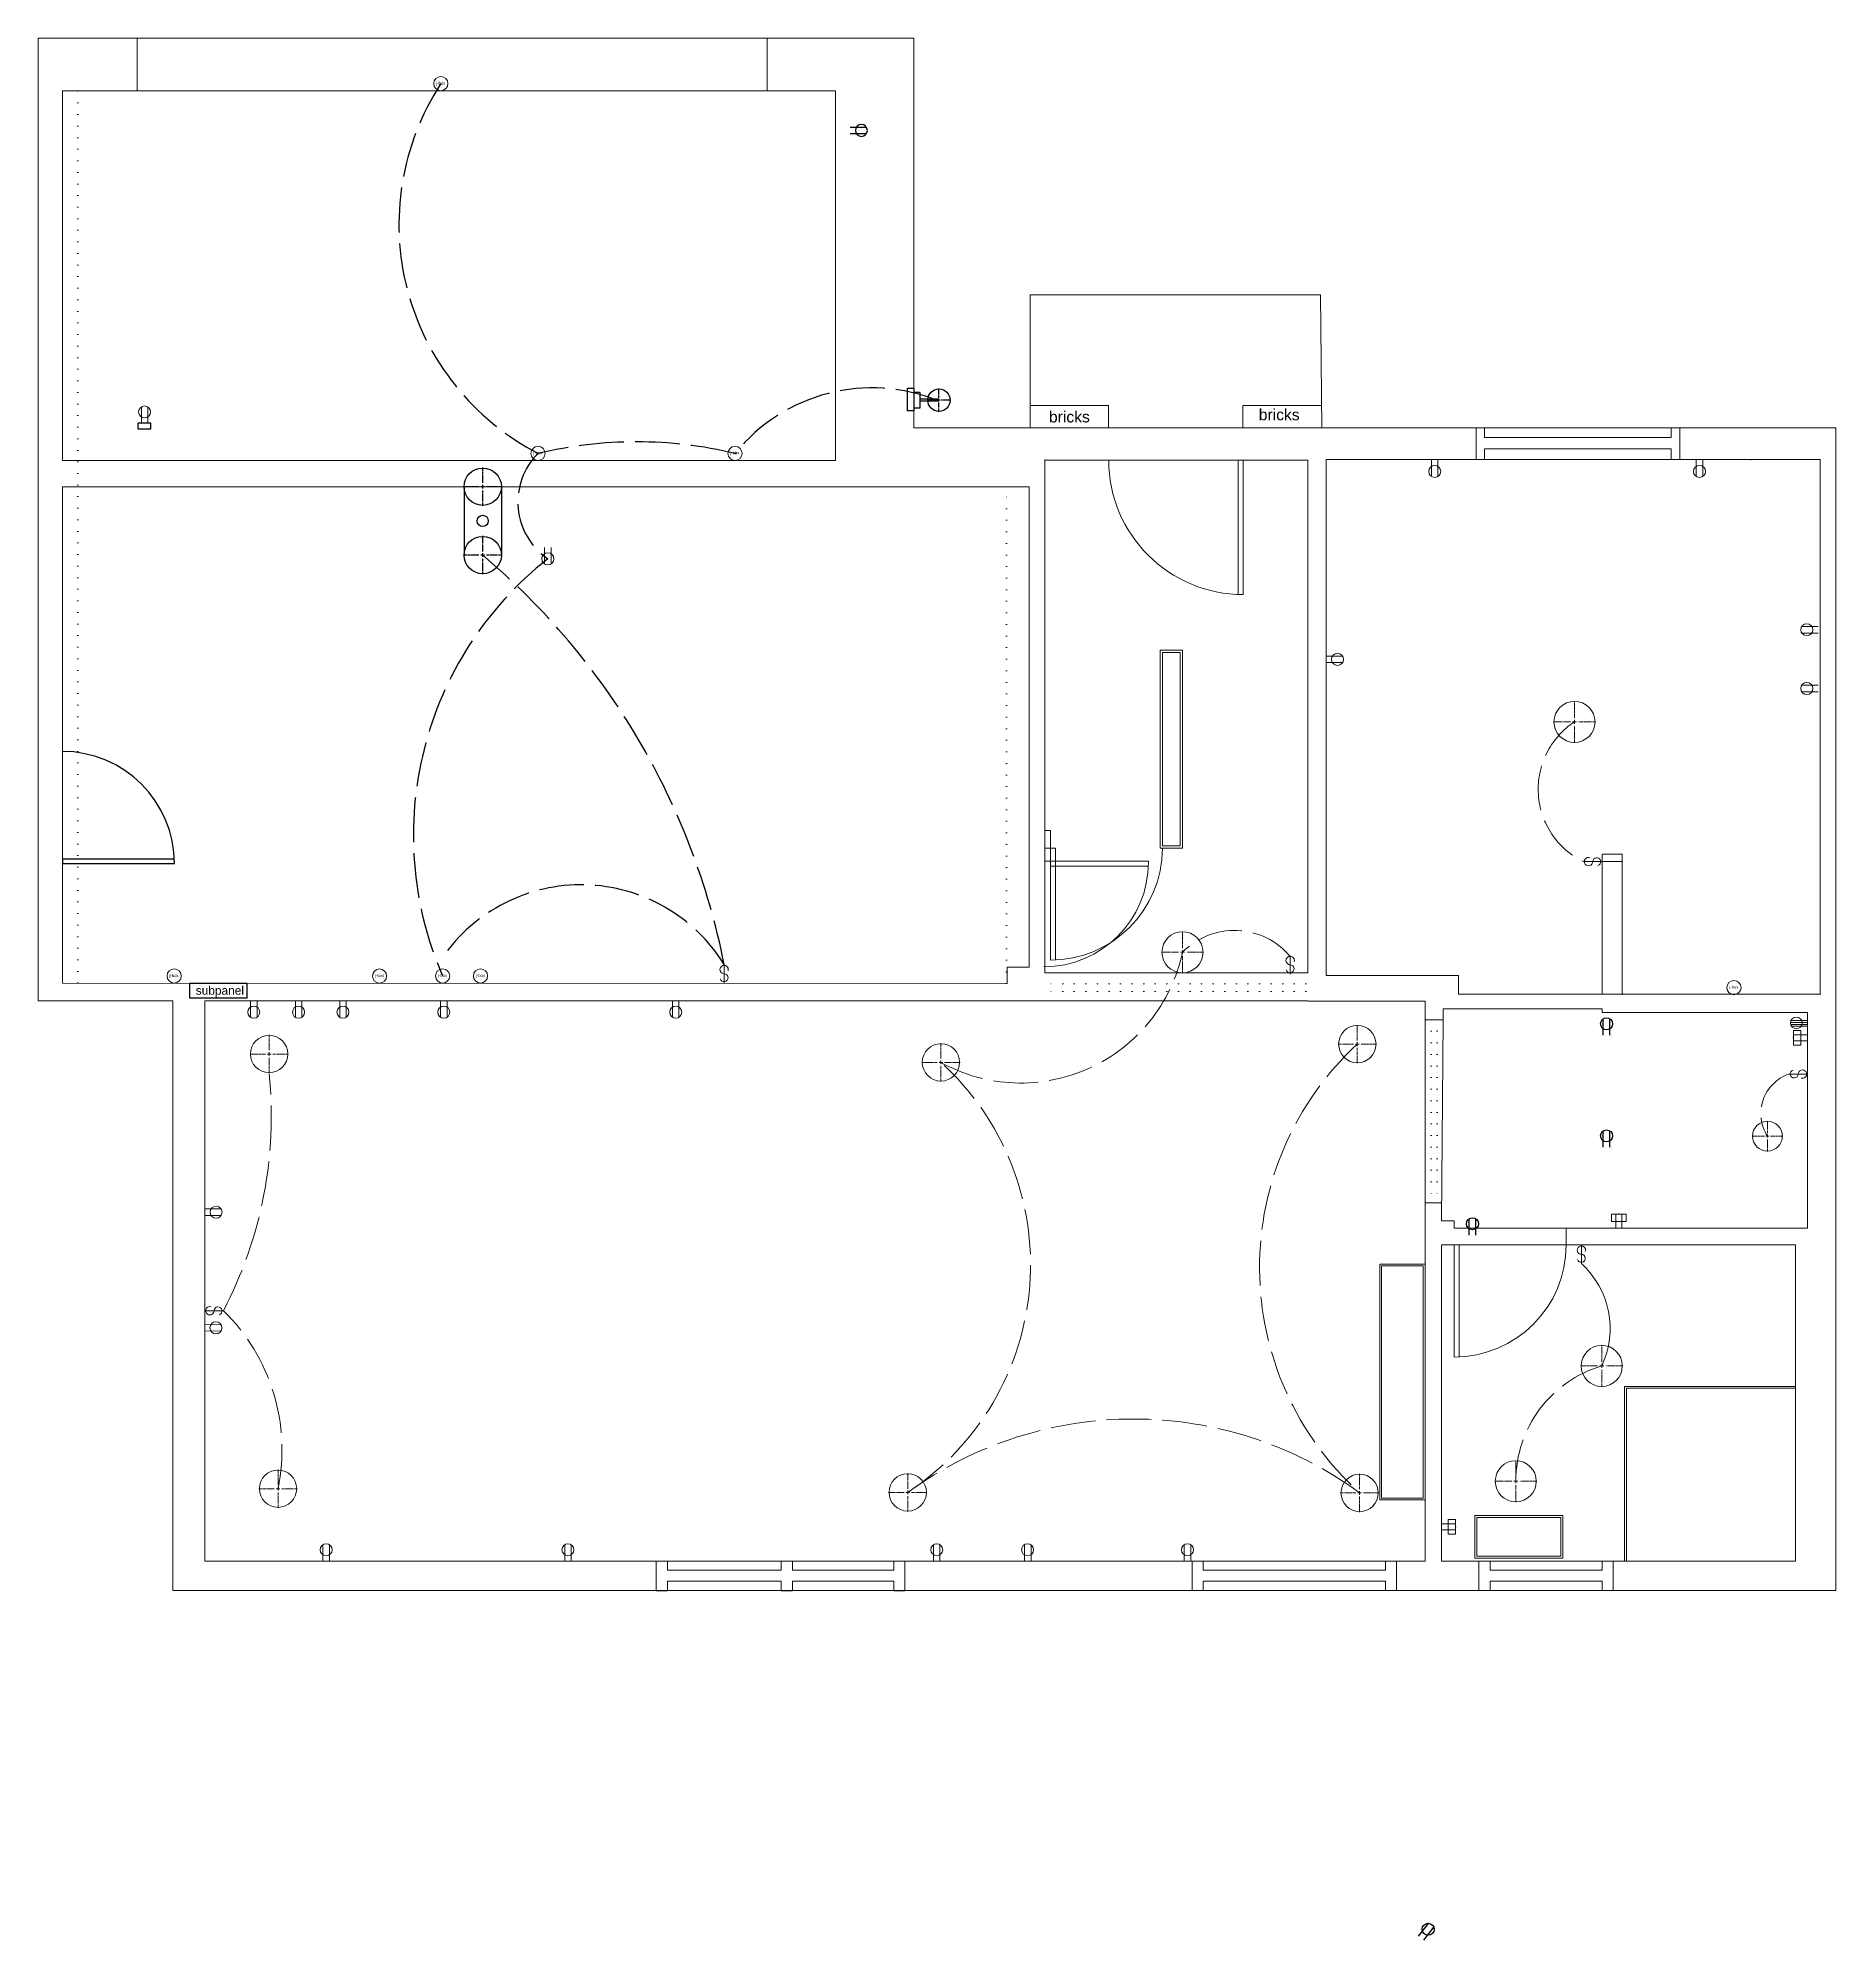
# Model space of a CAD drawing. Header units: inches. Extents: x -179 to 699, y -214 to 464.
# Drawn here: x 55 to 536, y -46 to 464 of the extents above; entities that cross this region are included whole.
import ezdxf
from ezdxf.enums import TextEntityAlignment as Align

# ---------------------------------------------------------------- set-up
doc = ezdxf.new("R2010")
doc.units = ezdxf.units.IN
doc.header["$MEASUREMENT"] = 0
for name, pattern in [('ACAD_ISO02W100', [15, 12, -3]), ('ACAD_ISO07W100', [3, 0, -3]), ('CENTER2', [1.125, 0.75, -0.125, 0.125, -0.125])]:
    doc.linetypes.add(name, pattern=pattern)
doc.layers.get('0').update_dxf_attribs({"color": 1, "lineweight": 9})
doc.layers.get('Defpoints').update_dxf_attribs({"lineweight": 9})
for name, color, linetype, lineweight in [('A101-Floorplan-1st-floor', 7, 'Continuous', 9), ('E101-Electrical-1st-floor', 7, 'Continuous', 9), ('E201-Electrical-2nd-floor', 7, 'Continuous', 9), ('E401-Electrical-outside', 7, 'Continuous', 9)]:
    doc.layers.add(name, color=color, linetype=linetype, lineweight=lineweight)
doc.layers.get('Defpoints').off()
doc.layers.get('E201-Electrical-2nd-floor').off()
doc.styles.add('Reg', font='Arial.ttf', dxfattribs={"height": 3})

# ---------------------------------------------------------------- blocks, each defined once
blk = doc.blocks.new('cgri')
at = {"layer": ''}
for p, q in [((291.65, 54.83), (291.65, 59.21)), ((293.38, 54.83), (293.38, 59.22))]:
    blk.add_line(p, q, dxfattribs=at)
blk.add_circle((292.52, 57.86), 1.61, dxfattribs=at)
blk = doc.blocks.new('*U11')
at = {"layer": 'E201-Electrical-2nd-floor'}
blk.add_blockref('cgri', (0, 0), dxfattribs=at)
at = {"style": 'Reg'}
blk.add_attdef('ID', text='', height=3, dxfattribs=at).set_placement((292.6, 61.43), align=Align.MIDDLE_CENTER)
blk = doc.blocks.new('spandrel-door')
at = {"layer": 'A101-Floorplan-1st-floor'}
for p, q in [((0, 0), (-30, 0)), ((0, 0), (4.75, 0)), ((0, -1.38), (0, 0)), ((4.75, 0), (4.75, 1.53)), ((0, -1.38), (-29.97, -1.38))]:
    blk.add_line(p, q, dxfattribs=at)
blk.add_arc((0, 0), 30, 180, 270, dxfattribs=at)
blk = doc.blocks.new('door-to-garage')
at = {"layer": 'A101-Floorplan-1st-floor'}
for p, q in [((-1.38, 0), (-1.38, -26.22)), ((0, 1.53), (0, -26.25))]:
    blk.add_line(p, q, dxfattribs=at)
blk.add_arc((-0.29, 1.75), 28, 180, 270, dxfattribs=at)
blk = doc.blocks.new('lower-landing-two-garage-door')
at = {"layer": 'A101-Floorplan-1st-floor'}
for p, q in [((-1.38, 0), (0, 0)), ((0, -26.25), (-0.29, -26.25))]:
    blk.add_line(p, q, dxfattribs=at)
at = {"layer": 'Defpoints'}
blk.add_blockref('door-to-garage', (0, 0), dxfattribs=at)
blk = doc.blocks.new('id-88-spst-switch')
at = {"layer": 'E101-Electrical-1st-floor'}
blk.add_line((5, 0), (0, 0), dxfattribs=at)
for points in [[(1.75, 1.06, 3.139408), (2.5, 0, 3.139408)], [(2.5, 0, -2.004555), (3.85, -1.06)]]:
    blk.add_lwpolyline(points, format="xyb", dxfattribs=at)
blk = doc.blocks.new('duplex')
at = {"layer": 'E101-Electrical-1st-floor'}
for p, q in [((76.88, -194.09), (81.26, -194.09)), ((76.88, -195.83), (81.27, -195.83))]:
    blk.add_line(p, q, dxfattribs=at)
blk.add_circle((79.91, -194.97), 1.61, dxfattribs=at)
blk = doc.blocks.new('*U68')
at = {"layer": 'E101-Electrical-1st-floor', "color": 0, "linetype": 'CENTER2', "transparency": 16777216}
for p, q in [((0, 1), (0, 5.12)), ((-5.12, 0), (-1, 0)), ((1, 0), (5.12, 0)), ((0, -5.12), (0, -1))]:
    blk.add_line(p, q, dxfattribs=at)
at = {"layer": 'E101-Electrical-1st-floor', "color": 0, "linetype": 'Continuous', "transparency": 16777216}
for p, q in [((-0.5, 0), (0.5, 0)), ((0, -0.5), (0, 0.5))]:
    blk.add_line(p, q, dxfattribs=at)
blk = doc.blocks.new('1025lm')
at = {"layer": 'E101-Electrical-1st-floor'}
blk.add_circle((5.12, 0), 5, dxfattribs=at)
at = {"layer": 'E101-Electrical-1st-floor', "linetype": 'CENTER2'}
blk.add_blockref('*U68', (5.12, 0), dxfattribs=at)
blk = doc.blocks.new('duplex-101')
at = {"layer": 'E101-Electrical-1st-floor'}
for p, q in [((0, 0), (4.38, 0)), ((0, -1.73), (4.39, -1.73))]:
    blk.add_line(p, q, dxfattribs=at)
blk.add_circle((3.02, -0.81), 1.61, dxfattribs=at)
blk = doc.blocks.new('*U121')
at = {"layer": 'E101-Electrical-1st-floor', "color": 0, "linetype": 'CENTER2', "transparency": 16777216}
for p, q in [((0, 1), (0, 5.12)), ((-5.12, 0), (-1, 0)), ((1, 0), (5.12, 0)), ((0, -5.12), (0, -1))]:
    blk.add_line(p, q, dxfattribs=at)
at = {"layer": 'E101-Electrical-1st-floor', "color": 0, "linetype": 'Continuous', "transparency": 16777216}
for p, q in [((-0.5, 0), (0.5, 0)), ((0, -0.5), (0, 0.5))]:
    blk.add_line(p, q, dxfattribs=at)
blk = doc.blocks.new('*U122')
at = {"layer": 'E101-Electrical-1st-floor', "color": 0, "linetype": 'CENTER2', "transparency": 16777216}
for p, q in [((0, 1), (0, 5.12)), ((-5.12, 0), (-1, 0)), ((1, 0), (5.12, 0)), ((0, -5.12), (0, -1))]:
    blk.add_line(p, q, dxfattribs=at)
at = {"layer": 'E101-Electrical-1st-floor', "color": 0, "linetype": 'Continuous', "transparency": 16777216}
for p, q in [((-0.5, 0), (0.5, 0)), ((0, -0.5), (0, 0.5))]:
    blk.add_line(p, q, dxfattribs=at)
blk = doc.blocks.new('*U123')
at = {"layer": 'E101-Electrical-1st-floor', "color": 0, "linetype": 'CENTER2', "transparency": 16777216}
for p, q in [((0, 1), (0, 5.12)), ((-5.12, 0), (-1, 0)), ((1, 0), (5.12, 0)), ((0, -5.12), (0, -1))]:
    blk.add_line(p, q, dxfattribs=at)
at = {"layer": 'E101-Electrical-1st-floor', "color": 0, "linetype": 'Continuous', "transparency": 16777216}
for p, q in [((-0.5, 0), (0.5, 0)), ((0, -0.5), (0, 0.5))]:
    blk.add_line(p, q, dxfattribs=at)
blk = doc.blocks.new('*U124')
at = {"layer": 'E101-Electrical-1st-floor', "color": 0, "linetype": 'CENTER2', "transparency": 16777216}
for p, q in [((0, 1), (0, 5.12)), ((-5.12, 0), (-1, 0)), ((1, 0), (5.12, 0)), ((0, -5.12), (0, -1))]:
    blk.add_line(p, q, dxfattribs=at)
at = {"layer": 'E101-Electrical-1st-floor', "color": 0, "linetype": 'Continuous', "transparency": 16777216}
for p, q in [((-0.5, 0), (0.5, 0)), ((0, -0.5), (0, 0.5))]:
    blk.add_line(p, q, dxfattribs=at)
blk = doc.blocks.new('*U125')
at = {"layer": 'E101-Electrical-1st-floor', "color": 0, "linetype": 'CENTER2', "transparency": 16777216}
for p, q in [((0, 1), (0, 5.12)), ((-5.12, 0), (-1, 0)), ((1, 0), (5.12, 0)), ((0, -5.12), (0, -1))]:
    blk.add_line(p, q, dxfattribs=at)
at = {"layer": 'E101-Electrical-1st-floor', "color": 0, "linetype": 'Continuous', "transparency": 16777216}
for p, q in [((-0.5, 0), (0.5, 0)), ((0, -0.5), (0, 0.5))]:
    blk.add_line(p, q, dxfattribs=at)
blk = doc.blocks.new('*U126')
at = {"layer": 'E101-Electrical-1st-floor', "color": 0, "linetype": 'CENTER2', "transparency": 16777216}
for p, q in [((0, 1.1), (0, 5.62)), ((-5.62, 0), (-1.1, 0)), ((1.1, 0), (5.62, 0)), ((0, -5.62), (0, -1.1))]:
    blk.add_line(p, q, dxfattribs=at)
at = {"layer": 'E101-Electrical-1st-floor', "color": 0, "linetype": 'Continuous', "transparency": 16777216}
for p, q in [((-0.55, 0), (0.55, 0)), ((0, -0.55), (0, 0.55))]:
    blk.add_line(p, q, dxfattribs=at)
blk = doc.blocks.new('one-gfci-duplex')
at = {"layer": 'E101-Electrical-1st-floor'}
for p, q in [((0, 0), (0.21, 0)), ((0.21, 1.95), (2.15, 1.95)), ((0.21, -1.97), (0.21, 1.95)), ((0.21, 1.95), (2.15, 1.95)), ((3.94, 0.78), (0.21, 0.78)), ((0.21, 0.78), (3.94, 0.78)), ((2.15, 1.95), (2.15, -1.97)), ((3.94, -0.79), (0.21, -0.79)), ((2.15, -1.97), (0.21, -1.97))]:
    blk.add_line(p, q, dxfattribs=at)
blk = doc.blocks.new('*U127')
at = {"layer": 'E101-Electrical-1st-floor', "color": 0, "linetype": 'CENTER2', "transparency": 16777216}
for p, q in [((0, 1.1), (0, 5.62)), ((-5.62, 0), (-1.1, 0)), ((0, -5.62), (0, -1.1)), ((1.1, 0), (5.62, 0))]:
    blk.add_line(p, q, dxfattribs=at)
at = {"layer": 'E101-Electrical-1st-floor', "color": 0, "linetype": 'Continuous', "transparency": 16777216}
for p, q in [((0, -0.55), (0, 0.55)), ((-0.55, 0), (0.55, 0))]:
    blk.add_line(p, q, dxfattribs=at)
blk = doc.blocks.new('*U128')
at = {"layer": 'E101-Electrical-1st-floor', "color": 0, "linetype": 'CENTER2', "transparency": 16777216}
for p, q in [((0, 1.1), (0, 5.62)), ((-5.62, 0), (-1.1, 0)), ((0, -5.62), (0, -1.1)), ((1.1, 0), (5.62, 0))]:
    blk.add_line(p, q, dxfattribs=at)
at = {"layer": 'E101-Electrical-1st-floor', "color": 0, "linetype": 'Continuous', "transparency": 16777216}
for p, q in [((0, -0.55), (0, 0.55)), ((-0.55, 0), (0.55, 0))]:
    blk.add_line(p, q, dxfattribs=at)
blk = doc.blocks.new('240v-duplex')
at = {"layer": 'E101-Electrical-1st-floor'}
for p, q in [((0, 6.22), (0, 0)), ((0.62, 6.51), (0.62, 0)), ((1.38, 6.59), (1.38, 0)), ((2.25, 6.36), (2.25, 0))]:
    blk.add_line(p, q, dxfattribs=at)
blk.add_circle((1.25, 4.35), 2.25, dxfattribs=at)
blk = doc.blocks.new('*U129')
at = {"layer": 'E101-Electrical-1st-floor', "color": 0, "linetype": 'CENTER2', "transparency": 16777216}
for p, q in [((-4.12, 0), (-0.8, 0)), ((0, 0.8), (0, 4.12)), ((0.8, 0), (4.12, 0)), ((0, -4.12), (0, -0.8))]:
    blk.add_line(p, q, dxfattribs=at)
at = {"layer": 'E101-Electrical-1st-floor', "color": 0, "linetype": 'Continuous', "transparency": 16777216}
for p, q in [((-0.4, 0), (0.4, 0)), ((0, -0.4), (0, 0.4))]:
    blk.add_line(p, q, dxfattribs=at)
blk = doc.blocks.new('*U130')
at = {"layer": 'E101-Electrical-1st-floor', "color": 0, "linetype": 'CENTER2', "transparency": 16777216}
for p, q in [((0, 1.1), (0, 5.62)), ((-5.62, 0), (-1.1, 0)), ((1.1, 0), (5.62, 0)), ((0, -5.62), (0, -1.1))]:
    blk.add_line(p, q, dxfattribs=at)
at = {"layer": 'E101-Electrical-1st-floor', "color": 0, "linetype": 'Continuous', "transparency": 16777216}
for p, q in [((-0.55, 0), (0.55, 0)), ((0, -0.55), (0, 0.55))]:
    blk.add_line(p, q, dxfattribs=at)
blk = doc.blocks.new('duplex-may9')
at = {"layer": 'E101-Electrical-1st-floor'}
for p, q in [((-3.03, 0.87), (1.35, 0.87)), ((-3.03, -0.86), (1.36, -0.86))]:
    blk.add_line(p, q, dxfattribs=at)
blk.add_circle((0, 0), 1.61, dxfattribs=at)
blk = doc.blocks.new('j-box')
at = {"layer": 'E101-Electrical-1st-floor'}
blk.add_circle((0, 0), 1.9, dxfattribs=at)
at = {"layer": 'E101-Electrical-1st-floor', "style": 'Reg'}
blk.add_text('j-box', height=0.798, rotation=270, dxfattribs=at).set_placement((-0.27, 1.23))
blk = doc.blocks.new('*U82')
at = {"color": 0, "linetype": 'CENTER2', "lineweight": 30, "transparency": 16777216}
for p, q in [((0, 1), (0, 5.12)), ((-5.12, 0), (-1, 0)), ((1, 0), (5.12, 0)), ((0, -5.12), (0, -1))]:
    blk.add_line(p, q, dxfattribs=at)
at = {"color": 0, "linetype": 'Continuous', "lineweight": 30, "transparency": 16777216}
for p, q in [((-0.5, 0), (0.5, 0)), ((0, -0.5), (0, 0.5))]:
    blk.add_line(p, q, dxfattribs=at)
blk = doc.blocks.new('*U83')
at = {"color": 0, "linetype": 'CENTER2', "lineweight": 30, "transparency": 16777216}
for p, q in [((0, 1), (0, 5.12)), ((-5.12, 0), (-1, 0)), ((1, 0), (5.12, 0)), ((0, -5.12), (0, -1))]:
    blk.add_line(p, q, dxfattribs=at)
at = {"color": 0, "linetype": 'Continuous', "lineweight": 30, "transparency": 16777216}
for p, q in [((-0.5, 0), (0.5, 0)), ((0, -0.5), (0, 0.5))]:
    blk.add_line(p, q, dxfattribs=at)
blk = doc.blocks.new('chamberlain-w-video')
at = {"lineweight": 30}
for p, q in [((9.15625, 5), (-9.15625, 5)), ((9.15625, -5), (-9.15625, -5))]:
    blk.add_line(p, q, dxfattribs=at)
for centre, radius in [((-9.15625, 0), 5), ((0, 0), 1.5), ((9.15625, 0), 5)]:
    blk.add_circle(centre, radius, dxfattribs=at)
at = {"linetype": 'CENTER2', "lineweight": 30}
for name, p in [('*U83', (-9.15625, 0)), ('*U82', (9.15625, 0))]:
    blk.add_blockref(name, p, dxfattribs=at)
blk = doc.blocks.new('*U86')
at = {"color": 0, "linetype": 'CENTER2', "lineweight": 30, "transparency": 16777216}
for p, q in [((-3.12, 0), (-0.6, 0)), ((0, 0.6), (0, 3.12)), ((0.6, 0), (3.12, 0)), ((0, -3.12), (0, -0.6))]:
    blk.add_line(p, q, dxfattribs=at)
at = {"color": 0, "linetype": 'Continuous', "lineweight": 30, "transparency": 16777216}
for p, q in [((-0.3, 0), (0.3, 0)), ((0, -0.3), (0, 0.3))]:
    blk.add_line(p, q, dxfattribs=at)
blk = doc.blocks.new('front-porch-light')
at = {"lineweight": 30}
blk.add_circle((549.03, -240.89), 3, dxfattribs=at)
at = {"linetype": 'CENTER2', "lineweight": 30}
blk.add_blockref('*U86', (549.03, -240.89), dxfattribs=at)

msp = doc.modelspace()

# ---------------------------------------------------------------- linework, layer by layer
at = {"layer": 'A101-Floorplan-1st-floor'}
for p, q in [((81.07, 449.66), (81.07, 463.76)), ((249.75, 449.66), (249.75, 463.76)), ((320.29, 359.41), (320.29, 359.41)), ((439.64, 350.91), (439.64, 359.41)), ((441.75, 359.4), (439.75, 359.4)), ((441.89, 356.79), (441.89, 359.41)), ((441.89, 356.79), (491.89, 356.79)), ((491.89, 356.79), (491.89, 359.41)), ((494.14, 350.91), (494.14, 359.41)), ((441.89, 353.79), (491.89, 353.79)), ((441.89, 350.91), (441.89, 353.79)), ((491.89, 350.91), (491.89, 353.79)), ((324.1, 350.91), (324.1, 350.78)), ((375.88, 314.8), (375.88, 350.78)), ((376.73, 350.91), (376.73, 350.91)), ((377.25, 314.78), (377.25, 350.78)), ((513.16, 350.78), (513.16, 350.91)), ((324.1, 246.9), (325.63, 246.9)), ((324.12, 244.88), (324.1, 244.88)), ((478.72, 245.28), (473.35, 245.28)), ((473.35, 207.83), (473.35, 245.28)), ((478.72, 245.28), (478.72, 207.66)), ((478.72, 243.28), (473.35, 243.28)), ((319.97, 215.04), (314.1, 215.04)), ((314.1, 213.54), (313.88, 213.54)), ((314.1, 205.92), (314.1, 205.92)), ((319.97, 205.92), (319.97, 205.98)), ((425.94, 205.96), (425.94, 200.96)), ((425.94, 200.96), (430.82, 200.96)), ((430.82, 203.83), (434.94, 203.83)), ((430.38, 151.91), (425.94, 151.91)), ((430.34, 151.91), (425.94, 151.91)), ((463.75, 140.66), (463.75, 145.16)), ((433.75, 140.66), (433.75, 110.66)), ((435.12, 140.66), (435.12, 110.66)), ((479.37, 56.04), (479.37, 102.79)), ((479.37, 102.79), (525.12, 102.79)), ((479.87, 102.29), (525.12, 102.29)), ((479.87, 56.04), (479.87, 102.29)), ((220.07, 56.04), (220.07, 48.17)), ((220.07, 55.97), (223.07, 55.97)), ((223.07, 56.04), (223.07, 53.61)), ((253.57, 53.61), (223.07, 53.61)), ((253.57, 53.61), (253.57, 56.04)), ((253.57, 55.97), (256.57, 55.97)), ((256.57, 53.61), (256.57, 56.04)), ((283.7, 53.61), (256.57, 53.61)), ((283.7, 53.61), (283.7, 56.04)), ((283.7, 55.97), (286.7, 55.97)), ((286.7, 48.17), (286.7, 56.04)), ((363.57, 56.04), (363.57, 48.17)), ((366.57, 56.04), (366.57, 53.61)), ((415.32, 53.61), (366.57, 53.61)), ((415.32, 53.61), (415.32, 56.04)), ((418.32, 48.17), (418.32, 56.04)), ((440.35, 56.04), (440.35, 48.17)), ((443.35, 56.04), (443.35, 53.61)), ((473.35, 53.61), (443.35, 53.61)), ((473.35, 53.61), (473.35, 56.04)), ((476.35, 48.17), (476.35, 56.04)), ((220.07, 48.13), (223.07, 48.13)), ((220.07, 48.1), (223.07, 48.1)), ((253.57, 50.61), (223.07, 50.61)), ((223.07, 50.61), (223.07, 48.17)), ((253.57, 48.17), (253.57, 50.61)), ((253.57, 48.1), (256.57, 48.1)), ((283.7, 50.61), (256.57, 50.61)), ((256.57, 48.17), (256.57, 50.61)), ((283.7, 48.17), (283.7, 50.61)), ((283.7, 48.1), (286.7, 48.1)), ((283.7, 48.1), (286.7, 48.1)), ((366.57, 50.61), (366.57, 48.17)), ((415.32, 50.61), (366.57, 50.61)), ((415.32, 48.17), (415.32, 50.61)), ((443.35, 50.61), (443.35, 48.17)), ((473.35, 50.61), (443.35, 50.61)), ((473.35, 48.17), (473.35, 50.61))]:
    msp.add_line(p, q, dxfattribs=at)
at = {"layer": 'A101-Floorplan-1st-floor', "linetype": 'ACAD_ISO07W100'}
for p, q in [((65.22, 210.79), (65.22, 449.66)), ((313.88, 210.67), (313.88, 342.28)), ((394.03, 210.54), (324.1, 210.54)), ((394.03, 208.54), (324.1, 208.54)), ((427.57, 200.96), (427.57, 154.35)), ((429.19, 200.96), (429.19, 154.35))]:
    msp.add_line(p, q, dxfattribs=at)
at = {"layer": 'A101-Floorplan-1st-floor', "lineweight": 30}
for p, q in [((61.07, 244.04), (91.04, 244.04)), ((61.07, 244.04), (61.07, 242.79)), ((61.07, 242.79), (91.06, 242.79))]:
    msp.add_line(p, q, dxfattribs=at)
at = {"layer": 'A101-Floorplan-1st-floor'}
for points in [[(289.1, 359.41), (535.97, 359.41), (535.97, 48.17), (90.69, 48.17), (90.69, 206.04), (54.57, 206.04), (54.57, 463.76), (289.1, 463.76)], [(268.13, 350.66), (61.07, 350.66), (61.07, 449.66), (268.13, 449.66)], [(324.1, 213.54), (324.1, 350.78), (394.6, 350.78), (394.6, 213.54)], [(314.1, 210.67), (61.07, 210.78), (61.07, 343.65), (268.13, 343.65), (319.97, 343.65), (319.97, 215.04), (314.1, 215.04)], [(355, 246.9), (361, 246.9), (361, 299.89), (355, 299.89)], [(355.63, 247.53), (360.38, 247.53), (360.38, 299.27), (355.63, 299.27)], [(430.34, 147.16), (430.82, 200.96), (430.82, 203.83), (473.35, 203.83), (473.35, 202.91), (528.37, 202.91), (528.37, 145.16), (433.75, 145.16), (433.75, 147.16)], [(430.34, 140.66), (430.34, 56.04), (525.12, 56.04), (525.12, 140.66)], [(425.94, 72.41), (425.94, 135.54), (413.82, 135.54), (413.82, 72.41)], [(425.44, 72.91), (425.44, 135.04), (414.32, 135.04), (414.32, 72.91)], [(439.32, 56.85), (439.32, 68.22), (462.81, 68.22), (462.81, 56.85)], [(439.82, 57.35), (439.82, 67.72), (462.31, 67.72), (462.31, 57.35)]]:
    msp.add_lwpolyline(points, close=True, dxfattribs=at)
for points in [[(531.72, 207.66), (531.72, 350.91), (399.47, 350.91), (399.47, 212.83), (434.94, 212.83), (434.94, 207.83), (531.72, 207.83)], [(99.19, 56.04), (425.94, 56.04), (425.94, 205.96), (394.6, 205.96), (394.6, 205.99), (99.19, 206.02), (99.19, 56.04)]]:
    msp.add_lwpolyline(points, dxfattribs=at)
for centre, radius, start, end in [((377.25, 350.78), 36, 180, 270), ((433.75, 140.66), 30, 270, 0)]:
    msp.add_arc(centre, radius, start, end, dxfattribs=at)
at = {"layer": 'A101-Floorplan-1st-floor', "lineweight": 30}
msp.add_arc((61.07, 242.79), 30, 0, 90, dxfattribs=at)
at = {"layer": 'E101-Electrical-1st-floor', "lineweight": 30}
for p, q in [((295.8, 367.07), (290.72, 367.07)), ((295.8, 366.57), (290.72, 366.57))]:
    msp.add_line(p, q, dxfattribs=at)
at = {"layer": 'E101-Electrical-1st-floor'}
for p, q in [((82.23, 360.62), (82.23, 365.01)), ((83.96, 360.62), (83.96, 365.02)), ((99.19, 56.04), (99.19, 56.04))]:
    msp.add_line(p, q, dxfattribs=at)
at = {"layer": 'E101-Electrical-1st-floor', "lineweight": 30}
for points in [[(289.1, 363.99), (287.35, 363.99), (287.35, 369.99), (289.1, 369.99)], [(289.1, 364.76), (290.72, 364.76), (290.72, 368.88), (289.1, 368.88)], [(81.29, 359.12), (84.79, 359.12), (84.79, 360.62), (81.29, 360.62)], [(95.23, 206.76), (95.2, 210.77), (110.44, 210.76), (110.49, 206.76)]]:
    msp.add_lwpolyline(points, close=True, dxfattribs=at)
at = {"layer": 'E101-Electrical-1st-floor'}
for centre, radius in [((83.1, 363.66), 1.61), ((465.97, 280.69), 5.5), ((361, 219.03), 5.5), ((407.82, 194.42), 5), ((296.32, 189.54), 5), ((517.62, 169.79), 4), ((473.27, 108.29), 5.5), ((450.25, 77.41), 5.5), ((287.44, 74.41), 5), ((408.44, 74.29), 5)]:
    msp.add_circle(centre, radius, dxfattribs=at)
at = {"layer": 'E101-Electrical-1st-floor', "linetype": 'ACAD_ISO02W100', "lineweight": 30}
for centre, radius, start, end in [((220.21, 413.84), 69.02, 146.8715, 242.5925), ((277.88, 323), 47.11, 67.6358, 141.1416), ((201.45, 339.54), 18.41, 134.9666, 235.6621), ((214.82, 241.9), 113.76, 76.5936, 103.4064), ((249.26, 250.26), 94.2, 128.1489, 203.5186), ((49.67, 178.33), 192.29, 11.2315, 49.8633), ((199.96, 191.96), 45.12, 31.8659, 145.2709)]:
    msp.add_arc(centre, radius, start, end, dxfattribs=at)
at = {"layer": 'E101-Electrical-1st-floor', "linetype": 'ACAD_ISO02W100'}
for centre, radius, start, end in [((477.82, 262.67), 21.57, 123.3144, 243.9522), ((374.91, 205.35), 19.51, 40.0984, 135.4926), ((317.73, 228.26), 44.25, 241.0533, 347.9607), ((462.94, 134.64), 81.31, 132.681, 227.9152), ((247.3, 135.41), 73.02, 303.3502, 47.8333), ((4.65, 175.16), 112.36, 332.3645, 5.7658), ((527.07, 175.83), 11.22, 109.2688, 212.5738), ((68, 85.87), 51.88, 348.3751, 45.7669), ((482.46, 77.41), 32.21, 106.5718, 180), ((347.86, -8.67), 102.73, 53.8623, 126.0245)]:
    msp.add_arc(centre, radius, start, end, dxfattribs=at)
at = {"layer": 'E101-Electrical-1st-floor'}
msp.add_arc((452.07, 118.29), 23.44, 334.7497, 47.842, dxfattribs=at)
at = {"layer": 'E401-Electrical-outside'}
msp.add_lwpolyline([(320.23, 395.04), (398, 395.04), (398.3, 359.41), (320.23, 359.41)], close=True, dxfattribs=at)
for points in [[(320.23, 365.41), (341.23, 365.41), (341.23, 359.41)], [(377.19, 359.41), (377.19, 365.41), (398.19, 365.41)]]:
    msp.add_lwpolyline(points, dxfattribs=at)

# ---------------------------------------------------------------- block references
at = {"layer": 'Defpoints', "rotation": 89.99999999999999}
for name, p in [('spandrel-door', (325.63, 246.9)), ('lower-landing-two-garage-door', (325.63, 243.41))]:
    msp.add_blockref(name, p, dxfattribs=at)
at = {"layer": 'E101-Electrical-1st-floor'}
for name, p, rotation in [('j-box', (162.41, 451.56), 89.99999999999999), ('j-box', (188.44, 352.56), 89.99999999999999), ('j-box', (241.19, 352.56), 89.99999999999999), ('duplex-may9', (428.54, 347.74), 270), ('duplex', (694.42, 427.66), 269.9999999999992), ('duplex', (386.03, 404.25), 269.9999999999999), ('duplex', (608.1, 110.39), 180), ('duplex', (608.1, 94.65), 179.9999999999992), ('j-box', (91, 212.67), 89.99999999999999), ('j-box', (146, 212.64), 89.99999999999999), ('j-box', (162.88, 212.67), 89.99999999999999), ('j-box', (173.04, 212.68), 89.99999999999999), ('id-88-spst-switch', (238.26, 215.78), 270), ('id-88-spst-switch', (389.84, 218.18), 270), ('j-box', (508.66, 209.56), 89.99999999999999), ('duplex', (307.29, 282.9), 269.9999999999999), ('duplex', (319.29, 282.9), 269.9999999999999), ('duplex', (331.17, 282.9), 269.9999999999999), ('duplex', (358.17, 282.9), 269.9999999999999), ('duplex', (420.27, 282.9), 269.9999999999999), ('1025lm', (116.44, 186.66), 89.99999999999999), ('id-88-spst-switch', (528.37, 186.41), 180), ('one-gfci-duplex', (477.85, 149.1), 270), ('id-88-spst-switch', (467.81, 140.66), 270), ('duplex', (16.93, 311.17), 1.58353621032043), ('1025lm', (118.82, 70.29), 89.99999999999999), ('one-gfci-duplex', (434.28, 65.19), 180), ('duplex', (-63.26, -20.84), 89.99999999999999), ('duplex', (1.49, -20.84), 89.99999999999999), ('duplex', (100.22, -20.84), 89.99999999999999), ('duplex-101', (318.71, 56.04), 89.99999999999999), ('duplex', (167.38, -20.84), 89.99999999999999)]:
    msp.add_blockref(name, p, dxfattribs=dict(at, rotation=rotation))
at = {"layer": 'E101-Electrical-1st-floor', "lineweight": 30, "rotation": 89.99999999999999}
for name, p in [('front-porch-light', (54.91, -182.21)), ('chamberlain-w-video', (173.63, 334.5))]:
    msp.add_blockref(name, p, dxfattribs=at)
at = {"layer": 'E101-Electrical-1st-floor'}
for name, p in [('duplex-may9', (402.5, 297.43)), ('id-88-spst-switch', (468.35, 243.28)), ('one-gfci-duplex', (524.43, 196.09)), ('duplex', (22.31, 344.39)), ('id-88-spst-switch', (99.19, 123.04))]:
    msp.add_blockref(name, p, dxfattribs=at)
at = {"layer": 'E101-Electrical-1st-floor', "linetype": 'CENTER2', "rotation": 89.99999999999999}
for name, p in [('*U130', (465.97, 280.69)), ('*U126', (361, 219.03)), ('*U124', (407.82, 194.42)), ('*U123', (296.32, 189.54)), ('*U129', (517.62, 169.79)), ('*U127', (473.27, 108.29)), ('*U128', (450.25, 77.41)), ('*U121', (287.44, 74.41)), ('*U122', (287.44, 74.41)), ('*U125', (408.44, 74.29))]:
    msp.add_blockref(name, p, dxfattribs=at)
at = {"layer": 'E101-Electrical-1st-floor', "xscale": 0.6898887685141373, "yscale": 0.6898887685141373, "zscale": 0.6898887685141373, "rotation": 89.99999999999999}
msp.add_blockref('240v-duplex', (528.37, 199.24), dxfattribs=at)
at = {"layer": 'E201-Electrical-2nd-floor', "xscale": -1, "rotation": 270}
msp.add_blockref('*U11', (217.16, 146.53), dxfattribs=at)
at = {"layer": 'E201-Electrical-2nd-floor'}
for p in [(182.04, 142), (182.04, 112), (146.13, 88.48)]:
    msp.add_blockref('*U11', p, dxfattribs=at)
at = {"layer": 'E201-Electrical-2nd-floor', "rotation": 321.8875507478615}
msp.add_blockref('*U11', (160.91, 92.48), dxfattribs=at)

# ---------------------------------------------------------------- texts
at = {"layer": 'E101-Electrical-1st-floor', "lineweight": 30, "style": 'Reg'}
msp.add_text('subpanel', height=2.278, dxfattribs=at).set_placement((96.79, 207.66))
at = {"layer": 'E401-Electrical-outside', "style": 'Reg'}
for p in [(325.25, 360.86), (381.43, 361.44)]:
    msp.add_text('bricks', height=3, dxfattribs=at).set_placement(p)

doc.saveas('drawing.dxf')
